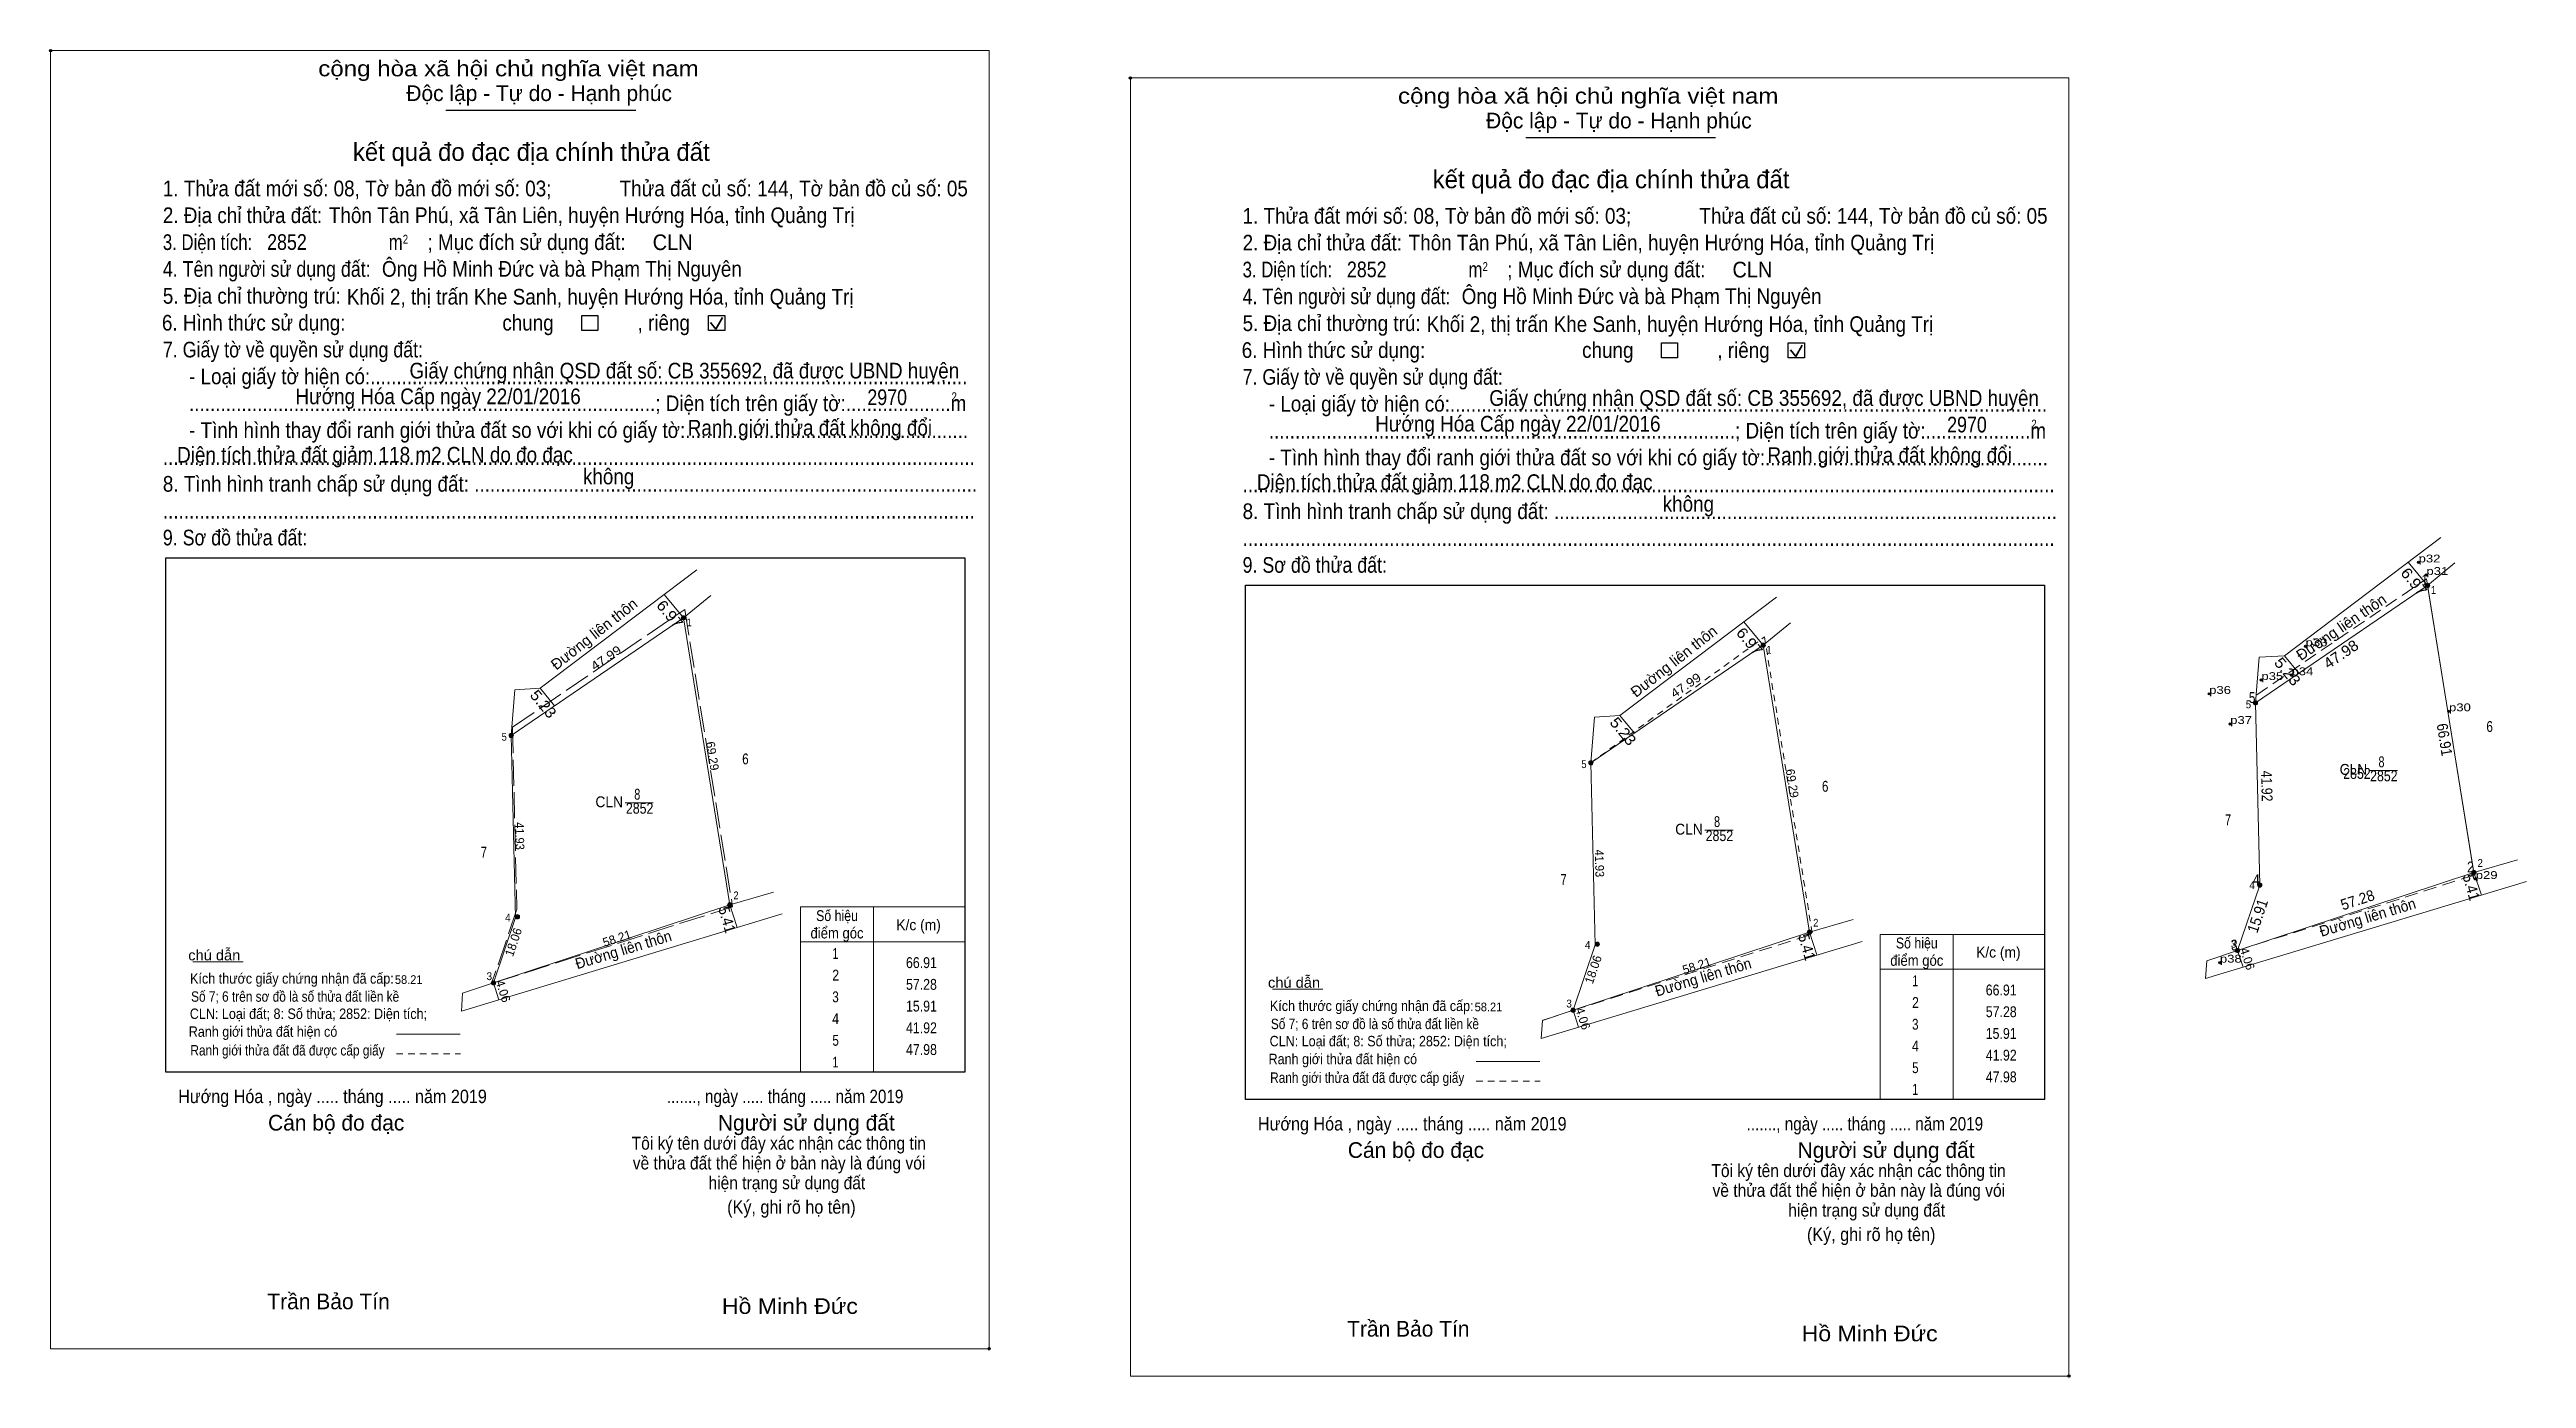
# Model space of a CAD drawing. Header units: metres. Extents: x 548357 to 549523, y 1840339 to 1840776.
# Drawn here: x 548357 to 548927, y 1840471 to 1840776 of the extents above; entities that cross this region are included whole.
import ezdxf
from ezdxf.enums import TextEntityAlignment as Align

# ---------------------------------------------------------------- set-up
doc = ezdxf.new("R2010")
doc.units = ezdxf.units.M
doc.header["$PDMODE"] = 32
doc.header["$PDSIZE"] = 0.5
for name, pattern in [('LONG_DASHED', [7.5, 6, -1.5]), ('MEDIUM_DASHED', [4.5, 3, -1.5]), ('SHORT_DASHED', [2.7, 1.5, -1.2])]:
    doc.linetypes.add(name, pattern=pattern)
for name, color, linetype, lineweight in [('1', 7, 'Continuous', 13), ('10', 7, 'Continuous', 13), ('17', 7, 'Continuous', 13), ('2', 7, 'Continuous', 25), ('28', 7, 'SHORT_DASHED', 13), ('34', 7, 'Continuous', 13), ('6', 7, 'Continuous', 13), ('63', 7, 'Continuous', 13)]:
    doc.layers.add(name, color=color, linetype=linetype, lineweight=lineweight)
doc.layers.add('12', color=7, linetype='Continuous')
doc.layers.add('7', color=7, linetype='Continuous')

msp = doc.modelspace()

# ---------------------------------------------------------------- texts
at = {"layer": '1'}
for s, width, p in [('CLN', 0.95, (548887.455, 1840609.49)), ('2852', 0.85, (548894.46, 1840608)), ('8', 0.75, (548893.915, 1840611.23))]:
    msp.add_text(s, height=2.5, dxfattribs=dict(at, width=width)).set_placement(p, align=Align.CENTER)
at = {"layer": '10'}
for s, height, rotation, p in [('Đường liên thôn', 2.5, 38.192, (548483.302, 1840640.926)), ('Đường liên thôn', 2.5, 38.192, (548731.822, 1840634.626)), ('4.06', 2, 288.212, (548460.644, 1840559.388)), ('4.06', 2, 288.212, (548709.164, 1840553.088))]:
    msp.add_text(s, height=height, rotation=rotation, dxfattribs=at).set_placement(p, align=Align.CENTER)
for s, rotation, width, p in [('6.97', 309.584, 1.1, (548498.981, 1840645.662)), ('6.97', 309.584, 1.1, (548747.501, 1840639.362)), ('5.23', 309.567, 1.1, (548469.868, 1840625.006)), ('5.23', 309.567, 1.1, (548718.388, 1840618.706)), ('5.41', 286.192, 0.95, (548511.937, 1840575.804)), ('Đường liên thôn', 16.829, 0.95, (548489.623, 1840568.046)), ('5.41', 286.192, 0.95, (548760.457, 1840569.504)), ('Đường liên thôn', 16.829, 0.95, (548738.143, 1840561.746))]:
    msp.add_text(s, height=2.5, rotation=rotation, dxfattribs=dict(at, width=width)).set_placement(p, align=Align.CENTER)
for s, width, p in [(' 1', 0.9, (548505.02, 1840643.67)), (' 1', 0.9, (548753.54, 1840637.37)), (' 5', 0.9, (548462.44, 1840617.34)), (' 5', 0.9, (548710.96, 1840611.04)), (' 2', 0.9, (548515.79, 1840580.84)), (' 4', 0.95, (548463.32, 1840575.72)), (' 2', 0.9, (548764.31, 1840574.54)), (' 4', 0.95, (548711.84, 1840569.42)), (' 3', 0.95, (548459.05, 1840562.24)), (' 3', 0.95, (548707.57, 1840555.94))]:
    msp.add_text(s, height=1.8, dxfattribs=dict(at, width=width)).set_placement(p, align=Align.RIGHT)
for s, width, p in [('6', 0.8, (548517.355, 1840611.9)), ('CLN', 0.95, (548486.005, 1840602.03)), ('8', 0.75, (548492.465, 1840603.77)), ('6', 0.8, (548765.875, 1840605.6)), ('2852', 0.85, (548493.01, 1840600.54)), ('8', 0.75, (548740.985, 1840597.47)), ('7', 0.75, (548457.145, 1840590.43)), ('CLN', 0.95, (548734.525, 1840595.73)), ('2852', 0.85, (548741.53, 1840594.24)), ('7', 0.75, (548705.665, 1840584.13))]:
    msp.add_text(s, height=2.5, dxfattribs=dict(at, width=width)).set_placement(p, align=Align.CENTER)
at = {"layer": '12', "width": 1.25}
for s, p in [('p32', (548902.46, 1840658.38)), ('p31', (548904.25, 1840655.5)), ('p33', (548876.45, 1840639.07)), ('p35', (548866.27, 1840631.31)), ('p34', (548873.2, 1840632.41)), ('p36', (548854.25, 1840628.12)), ('p37', (548859.09, 1840621.2)), ('p30', (548909.46, 1840624.12)), ('p29', (548915.61, 1840585.52)), ('p38', (548856.72, 1840566.27))]:
    msp.add_text(s, height=1.8, dxfattribs=at).set_placement(p)
at = {"layer": '2'}
for s, height, width, p in [('cộng hòa xã hội chủ nghĩa việt nam', 3.606, 1.15, (548419.04, 1840770.27)), ('cộng hòa xã hội chủ nghĩa việt nam', 3.606, 1.15, (548667.56, 1840763.97)), ('1. Thửa đất mới số: 08, Tờ bản đồ mới số: 03;             Thửa đất củ số: 144, Tờ bản đồ củ số: 05', 3.61, 0.9, (548383.25, 1840742.64)), ('2. Địa chỉ thửa đất:', 3.606, 0.9, (548383.27, 1840736.48)), ('Thôn Tân Phú, xã Tân Liên, huyện Hướng Hóa, tỉnh Quảng Trị', 3.61, 0.9, (548421.49, 1840736.48)), ('1. Thửa đất mới số: 08, Tờ bản đồ mới số: 03;             Thửa đất củ số: 144, Tờ bản đồ củ số: 05', 3.61, 0.9, (548631.77, 1840736.34)), ('3. Diện tích:', 3.606, 0.8, (548383.27, 1840730.29)), ('2852', 3.61, 0.85, (548407.27, 1840730.32)), ('m', 3.606, 0.8, (548435.25, 1840730.29)), ('2', 2.06, 0.8, (548438.49, 1840731.74)), ('; Mục đích sử dụng đất:', 3.606, 0.9, (548444.18, 1840730.29)), (' CLN', 3.61, 0.95, (548494.74, 1840730.27)), ('2. Địa chỉ thửa đất:', 3.606, 0.9, (548631.79, 1840730.18)), ('Thôn Tân Phú, xã Tân Liên, huyện Hướng Hóa, tỉnh Quảng Trị', 3.61, 0.9, (548670.01, 1840730.18)), ('4. Tên người sử dụng đất:', 3.606, 0.85, (548383.27, 1840724.12)), ('Ông Hồ Minh Đức và bà Phạm Thị Nguyên', 3.61, 0.9, (548433.69, 1840724.14)), ('3. Diện tích:', 3.606, 0.8, (548631.79, 1840723.99)), ('2852', 3.61, 0.85, (548655.79, 1840724.02)), ('m', 3.606, 0.8, (548683.77, 1840723.99)), ('2', 2.06, 0.8, (548687.01, 1840725.44)), ('; Mục đích sử dụng đất:', 3.606, 0.9, (548692.7, 1840723.99)), (' CLN', 3.61, 0.95, (548743.26, 1840723.97)), ('5. Địa chỉ thường trú:', 3.606, 0.9, (548383.27, 1840717.93)), ('Khối 2, thị trấn Khe Sanh, huyện Hướng Hóa, tỉnh Quảng Trị', 3.61, 0.9, (548425.63, 1840717.72)), ('4. Tên người sử dụng đất:', 3.606, 0.85, (548631.79, 1840717.82)), ('Ông Hồ Minh Đức và bà Phạm Thị Nguyên', 3.61, 0.9, (548682.21, 1840717.84)), ('6. Hình thức sử dụng:', 3.606, 0.9, (548383.06, 1840711.75)), ('chung                , riêng', 3.606, 0.9, (548461.41, 1840711.75)), ('5. Địa chỉ thường trú:', 3.606, 0.9, (548631.79, 1840711.63)), ('Khối 2, thị trấn Khe Sanh, huyện Hướng Hóa, tỉnh Quảng Trị', 3.61, 0.9, (548674.15, 1840711.42)), ('7. Giấy tờ về quyền sử dụng đất:', 3.606, 0.85, (548383.27, 1840705.57)), ('6. Hình thức sử dụng:', 3.606, 0.9, (548631.58, 1840705.45)), ('chung                , riêng', 3.606, 0.9, (548709.93, 1840705.45)), ('     - Loại giấy tờ hiện có:..................................................................................................................', 3.606, 0.9, (548383.27, 1840699.39)), ('Giấy chứng nhận QSD đất số: CB 355692, đã được UBND huyện', 3.61, 0.9, (548440.04, 1840700.72)), ('7. Giấy tờ về quyền sử dụng đất:', 3.606, 0.85, (548631.79, 1840699.27)), ('     .........................................................................................; Diện tích trên giấy tờ:....................m', 3.606, 0.9, (548383.27, 1840693.2)), ('Hướng Hóa Cấp ngày 22/01/2016', 3.61, 0.9, (548413.79, 1840694.8)), ('2970', 3.61, 0.85, (548545.42, 1840694.6)), ('2', 2.06, 0.8, (548564.8, 1840695.48)), ('     - Loại giấy tờ hiện có:..................................................................................................................', 3.606, 0.9, (548631.79, 1840693.09)), ('Giấy chứng nhận QSD đất số: CB 355692, đã được UBND huyện', 3.61, 0.9, (548688.56, 1840694.42)), ('     - Tình hình thay đổi ranh giới thửa đất so với khi có giấy tờ:......................................................', 3.606, 0.9, (548383.27, 1840687.03)), ('Ranh giới thửa đất không đổi', 3.61, 0.9, (548504.08, 1840687.57)), ('     .........................................................................................; Diện tích trên giấy tờ:....................m', 3.606, 0.9, (548631.79, 1840686.9)), ('Hướng Hóa Cấp ngày 22/01/2016', 3.61, 0.9, (548662.31, 1840688.5)), ('2970', 3.61, 0.85, (548793.94, 1840688.3)), ('2', 2.06, 0.8, (548813.32, 1840689.18)), ('Diện tích thửa đất giảm 118 m2 CLN do đo đạc', 3.61, 0.9, (548386.56, 1840681.35)), ('     - Tình hình thay đổi ranh giới thửa đất so với khi có giấy tờ:......................................................', 3.606, 0.9, (548631.79, 1840680.73)), ('Ranh giới thửa đất không đổi', 3.61, 0.9, (548752.6, 1840681.27)), ('8. Tình hình tranh chấp sử dụng đất: ................................................................................................', 3.606, 0.9, (548383.27, 1840674.66)), ('...........................................................................................................................................................', 3.606, 0.9, (548383.27, 1840680.84)), ('không', 3.606, 0.9, (548479.96, 1840676.36)), ('Diện tích thửa đất giảm 118 m2 CLN do đo đạc', 3.61, 0.9, (548635.08, 1840675.05)), ('8. Tình hình tranh chấp sử dụng đất: ................................................................................................', 3.606, 0.9, (548631.79, 1840668.36)), ('...........................................................................................................................................................', 3.606, 0.9, (548631.79, 1840674.54)), ('không', 3.606, 0.9, (548728.48, 1840670.06)), ('...........................................................................................................................................................', 3.606, 0.9, (548383.27, 1840668.48)), ('9. Sơ đồ thửa đất:', 3.606, 0.85, (548383.27, 1840662.3)), ('...........................................................................................................................................................', 3.606, 0.9, (548631.79, 1840662.18)), ('9. Sơ đồ thửa đất:', 3.606, 0.85, (548631.79, 1840656)), ('Hướng Hóa , ngày ..... tháng ..... năm 2019', 3.088, 0.9, (548386.8, 1840533.93)), ('......., ngày ..... tháng ..... năm 2019', 3.088, 0.85, (548499.27, 1840533.93)), ('Hướng Hóa , ngày ..... tháng ..... năm 2019', 3.088, 0.9, (548635.32, 1840527.63)), ('......., ngày ..... tháng ..... năm 2019', 3.088, 0.85, (548747.79, 1840527.63)), ('(Ký, ghi rõ họ tên)', 3.091, 0.9, (548513.16, 1840508.48)), ('(Ký, ghi rõ họ tên)', 3.091, 0.9, (548761.68, 1840502.18)), ('Hồ Minh Đức', 3.61, 1.1, (548511.94, 1840485.41)), ('Hồ Minh Đức', 3.61, 1.1, (548760.46, 1840479.11))]:
    msp.add_text(s, height=height, dxfattribs=dict(at, width=width)).set_placement(p)
for s, height, p in [('Độc lập - Tự do - Hạnh phúc', 3.606, (548439.31, 1840764.58)), ('Độc lập - Tự do - Hạnh phúc', 3.606, (548687.83, 1840758.28)), ('Cán bộ đo đạc', 3.606, (548407.48, 1840527.62)), ('Người sử dụng đất', 3.606, (548511.01, 1840527.62)), ('Cán bộ đo đạc', 3.606, (548656, 1840521.32)), ('Người sử dụng đất', 3.606, (548759.53, 1840521.32)), ('Trần Bảo Tín', 3.61, (548407.32, 1840486.48)), ('Trần Bảo Tín', 3.61, (548655.84, 1840480.18))]:
    msp.add_text(s, height=height, dxfattribs=at).set_placement(p)
for s, height, p in [('kết quả đo đạc địa chính thửa đất', 4.121, (548468.07, 1840750.8)), ('kết quả đo đạc địa chính thửa đất', 4.121, (548716.59, 1840744.5)), ('.', 1.03, (548573.44, 1840476.85)), ('.', 1.03, (548821.96, 1840470.55))]:
    msp.add_text(s, height=height, dxfattribs=at).set_placement(p, align=Align.CENTER)
for s, height, width, p in [('58.21', 2, 0.95, (548439.855, 1840561.36)), ('58.21', 2, 0.95, (548688.375, 1840555.06)), ('Tôi ký tên dưới đây xác nhận các thông tin', 2.979, 0.9, (548525.035, 1840523.21)), ('về thửa đất thể hiện ở bản này là đúng vói', 2.979, 0.9, (548525.095, 1840518.66)), ('Tôi ký tên dưới đây xác nhận các thông tin', 2.979, 0.9, (548773.555, 1840516.91)), ('hiện trạng sử dụng đất', 2.979, 0.9, (548526.895, 1840514.1)), ('về thửa đất thể hiện ở bản này là đúng vói', 2.979, 0.9, (548773.615, 1840512.36)), ('hiện trạng sử dụng đất', 2.979, 0.9, (548775.415, 1840507.8))]:
    msp.add_text(s, height=height, dxfattribs=dict(at, width=width)).set_placement(p, align=Align.CENTER)
at = {"layer": '28'}
for s, rotation, width, p in [('47.99', 34.298, 1.15, (548485.837, 1840635.567)), ('47.99', 34.298, 1.15, (548734.352, 1840629.264)), ('41.93', 271.367, 0.95, (548464.407, 1840595.384)), ('41.93', 271.367, 0.95, (548712.927, 1840589.084))]:
    msp.add_text(s, height=2, rotation=rotation, dxfattribs=dict(at, width=width)).set_placement(p, align=Align.CENTER)
for s, rotation, p in [('69.29', 279.158, (548508.794, 1840613.669)), ('69.29', 279.158, (548757.314, 1840607.369)), ('18.06', 71.303, (548464.914, 1840570.669)), ('58.21', 18.274, (548488.091, 1840570.913)), ('18.06', 71.303, (548713.434, 1840564.369)), ('58.21', 18.274, (548736.611, 1840564.613))]:
    msp.add_text(s, height=2, rotation=rotation, dxfattribs=at).set_placement(p, align=Align.CENTER)
at = {"layer": '28', "width": 0.85}
msp.add_text('2852', height=2.5, dxfattribs=at).set_placement((548888.27, 1840608.56), align=Align.CENTER)
at = {"layer": '6'}
for s, width, p in [('chú dẫn', 1.05, (548389.11, 1840566.78)), ('Kích thước giấy chứng nhận đã cấp:', 0.9, (548389.55, 1840561.42)), ('Số 7; 6 trên sơ đồ là số thửa đất liền kề', 0.85, (548389.77, 1840557.26)), ('chú dẫn', 1.05, (548637.63, 1840560.48)), ('CLN: Loại đất; 8: Số thửa; 2852: Diện tích;', 0.9, (548389.48, 1840553.3)), ('Kích thước giấy chứng nhận đã cấp:', 0.9, (548638.07, 1840555.12)), ('Số 7; 6 trên sơ đồ là số thửa đất liền kề', 0.85, (548638.29, 1840550.96)), ('Ranh giới thửa đất hiện có ', 0.9, (548389.24, 1840549.19)), ('Ranh giới thửa đất đã được cấp giấy', 0.85, (548389.61, 1840544.89)), ('CLN: Loại đất; 8: Số thửa; 2852: Diện tích;', 0.9, (548638, 1840547)), ('Ranh giới thửa đất hiện có ', 0.9, (548637.76, 1840542.89)), ('Ranh giới thửa đất đã được cấp giấy', 0.85, (548638.13, 1840538.59))]:
    msp.add_text(s, height=2.4, dxfattribs=dict(at, width=width)).set_placement(p)
at = {"layer": '63'}
for s, rotation, width, p in [('6.97', 309.584, 1.1, (548900.431, 1840653.122)), ('47.98', 34.299, 1.05, (548885.296, 1840636.21)), ('5.23', 309.567, 1.1, (548871.318, 1840632.466)), ('66.91', 279.158, 0.9, (548907.197, 1840617.389)), ('41.92', 271.367, 0.85, (548866.277, 1840606.87)), ('57.28', 18.274, 0.95, (548888.798, 1840579.514)), ('5.41', 286.192, 0.95, (548913.387, 1840583.264)), ('15.91', 71.303, 0.95, (548866.585, 1840576.629)), ('Đường liên thôn', 16.829, 0.95, (548891.073, 1840575.506))]:
    msp.add_text(s, height=2.5, rotation=rotation, dxfattribs=dict(at, width=width)).set_placement(p, align=Align.CENTER)
for s, height, width, p in [(' 1', 2.5, 0.75, (548904.53, 1840653.07)), (' 1', 1.8, 0.9, (548906.47, 1840651.13)), (' 5', 2.5, 0.8, (548864.89, 1840626.03)), (' 5', 1.8, 0.9, (548863.89, 1840624.8)), (' 2', 2.5, 0.85, (548915.18, 1840587.01)), (' 2', 1.8, 0.9, (548917.24, 1840588.3)), (' 4', 1.8, 0.95, (548864.77, 1840583.18)), (' 4', 2.5, 0.85, (548865.89, 1840584.12)), (' 3', 1.8, 0.95, (548860.5, 1840569.7)), (' 3', 2.5, 0.8, (548860.79, 1840569.05)), ('66.91', 2.5, 0.85, (548561.42, 1840565.01)), ('57.28', 2.5, 0.85, (548561.43, 1840560.01)), ('66.91', 2.5, 0.85, (548809.94, 1840558.71)), ('15.91', 2.5, 0.85, (548561.42, 1840555.01)), ('57.28', 2.5, 0.85, (548809.95, 1840553.71)), ('41.92', 2.5, 0.85, (548561.43, 1840550.01)), ('47.98', 2.5, 0.85, (548561.43, 1840545.01)), ('15.91', 2.5, 0.85, (548809.94, 1840548.71)), ('41.92', 2.5, 0.85, (548809.95, 1840543.71)), ('47.98', 2.5, 0.85, (548809.95, 1840538.71))]:
    msp.add_text(s, height=height, dxfattribs=dict(at, width=width)).set_placement(p, align=Align.RIGHT)
for s, height, rotation, p in [('Đường liên thôn', 2.5, 34.299, (548885.351, 1840642.457)), ('4.06', 2, 288.212, (548862.095, 1840566.843))]:
    msp.add_text(s, height=height, rotation=rotation, dxfattribs=at).set_placement(p, align=Align.CENTER)
for s, width, p in [('6', 0.8, (548918.805, 1840619.36)), ('7', 0.75, (548858.595, 1840597.89)), ('Số hiệu', 0.85, (548538.44, 1840575.83)), ('K/c (m)', 0.95, (548557.21, 1840573.71)), ('điểm góc', 0.9, (548538.44, 1840571.83)), ('Số hiệu', 0.85, (548786.96, 1840569.53)), ('K/c (m)', 0.95, (548805.73, 1840567.41)), (' 2', 0.85, (548537.74, 1840562.13)), (' 1', 0.75, (548537.725, 1840567.13)), ('điểm góc', 0.9, (548786.96, 1840565.53)), (' 3', 0.8, (548537.72, 1840557.13)), (' 1', 0.75, (548786.245, 1840560.83)), (' 4', 0.85, (548537.725, 1840552.13)), (' 3', 0.8, (548786.24, 1840550.83)), (' 2', 0.85, (548786.26, 1840555.83)), (' 5', 0.8, (548537.74, 1840547.13)), (' 4', 0.85, (548786.245, 1840545.83)), (' 1', 0.75, (548537.725, 1840542.13)), (' 5', 0.8, (548786.26, 1840540.83)), (' 1', 0.75, (548786.245, 1840535.83))]:
    msp.add_text(s, height=2.5, dxfattribs=dict(at, width=width)).set_placement(p, align=Align.CENTER)

# ---------------------------------------------------------------- hatches: boundary and pattern name
at = {"layer": '10'}
for points in [[(548503.58, 1840645.61, 1), (548502.58, 1840645.61, 1)], [(548752.1, 1840639.31, 1), (548751.1, 1840639.31, 1)], [(548463.94, 1840618.57, 1), (548462.94, 1840618.57, 1)], [(548712.46, 1840612.27, 1), (548711.46, 1840612.27, 1)], [(548465.381, 1840576.807, 1), (548464.381, 1840576.807, 1)], [(548514.23, 1840579.55, 1), (548513.23, 1840579.55, 1)], [(548713.901, 1840570.507, 1), (548712.901, 1840570.507, 1)], [(548762.75, 1840573.25, 1), (548761.75, 1840573.25, 1)], [(548459.84, 1840561.59, 1), (548458.84, 1840561.59, 1)], [(548708.36, 1840555.29, 1), (548707.36, 1840555.29, 1)]]:
    msp.add_hatch(color=256, dxfattribs=at).paths.add_polyline_path(points)
at = {"layer": '63'}
for points in [[(548905.03, 1840653.07, 1), (548904.03, 1840653.07, 1)], [(548865.39, 1840626.03, 1), (548864.39, 1840626.03, 1)], [(548915.68, 1840587.01, 1), (548914.68, 1840587.01, 1)], [(548866.39, 1840584.12, 1), (548865.39, 1840584.12, 1)], [(548861.29, 1840569.05, 1), (548860.29, 1840569.05, 1)]]:
    msp.add_hatch(color=256, dxfattribs=at).paths.add_polyline_path(points)

# ---------------------------------------------------------------- linework, layer by layer
at = {"layer": '1'}
for p, q in [((548904.53, 1840653.07), (548915.18, 1840587.01)), ((548853.71, 1840566.71), (548860.79, 1840569.05))]:
    msp.add_line(p, q, dxfattribs=at)
msp.add_lwpolyline([(548904.53, 1840653.07), (548915.18, 1840587.01), (548860.79, 1840569.05), (548865.89, 1840584.12), (548864.89, 1840626.03)], close=True, dxfattribs=at)
at = {"layer": '10'}
for p, q in [((548904.53, 1840653.07), (548910.82, 1840658.26)), ((548498.64, 1840650.99), (548503.08, 1840645.61)), ((548503.08, 1840645.61), (548509.37, 1840650.8)), ((548904.28, 1840654.6), (548915.28, 1840586.41)), ((548503.08, 1840645.61), (548463.44, 1840618.57)), ((548503.08, 1840645.61), (548513.73, 1840579.55)), ((548747.16, 1840644.69), (548751.6, 1840639.31)), ((548751.6, 1840639.31), (548757.89, 1840644.5)), ((548751.6, 1840639.31), (548711.96, 1840612.27)), ((548751.6, 1840639.31), (548762.25, 1840573.25)), ((548464.28, 1840629.09), (548463.44, 1840618.57)), ((548470.12, 1840629.43), (548473.45, 1840625.4)), ((548712.8, 1840622.79), (548711.96, 1840612.27)), ((548718.64, 1840623.13), (548721.97, 1840619.1)), ((548489.67, 1840603.06), (548496.14, 1840603.06)), ((548738.19, 1840596.76), (548744.66, 1840596.76)), ((548860.79, 1840569.05), (548915.18, 1840587.01)), ((548915.18, 1840587.01), (548925.24, 1840589.94)), ((548513.73, 1840579.55), (548523.79, 1840582.48)), ((548853.42, 1840562.58), (548927.28, 1840584.92)), ((548451.97, 1840555.12), (548525.83, 1840577.46)), ((548515.45, 1840574.32), (548513.73, 1840579.55)), ((548762.25, 1840573.25), (548772.31, 1840576.18)), ((548700.49, 1840548.82), (548774.35, 1840571.16)), ((548763.97, 1840568.02), (548762.25, 1840573.25)), ((548853.42, 1840562.58), (548853.71, 1840566.71)), ((548451.97, 1840555.12), (548452.26, 1840559.25)), ((548452.26, 1840559.25), (548459.34, 1840561.59)), ((548460.61, 1840557.73), (548459.34, 1840561.59)), ((548700.49, 1840548.82), (548700.78, 1840552.95)), ((548700.78, 1840552.95), (548707.86, 1840555.29)), ((548709.13, 1840551.43), (548707.86, 1840555.29))]:
    msp.add_line(p, q, dxfattribs=at)
at = {"layer": '10', "linetype": 'MEDIUM_DASHED'}
for p, q in [((548865.19, 1840627.93), (548904.28, 1840654.6)), ((548860.79, 1840569.05), (548915.28, 1840586.41)), ((548707.86, 1840555.29), (548762.92, 1840572.83))]:
    msp.add_line(p, q, dxfattribs=at)
at = {"layer": '10', "linetype": 'LONG_DASHED'}
for p, q in [((548463.74, 1840620.47), (548503.38, 1840647.53)), ((548459.34, 1840561.59), (548514.4, 1840579.13))]:
    msp.add_line(p, q, dxfattribs=at)
at = {"layer": '10', "linetype": 'SHORT_DASHED'}
msp.add_line((548711.96, 1840612.27), (548751.9, 1840641.23), dxfattribs=at)
at = {"layer": '10'}
for points in [[(548865.73, 1840636.55), (548871.57, 1840636.89), (548907.6, 1840664.12)], [(548464.28, 1840629.09), (548470.12, 1840629.43), (548506.15, 1840656.66)], [(548712.8, 1840622.79), (548718.64, 1840623.13), (548754.67, 1840650.36)], [(548463.44, 1840618.57), (548464.44, 1840576.66), (548459.34, 1840561.59), (548513.73, 1840579.55)], [(548711.96, 1840612.27), (548712.96, 1840570.36), (548707.86, 1840555.29), (548762.25, 1840573.25)]]:
    msp.add_lwpolyline(points, dxfattribs=at)
for points in [[(548503.08, 1840645.61), (548513.73, 1840579.55), (548459.34, 1840561.59), (548464.44, 1840576.66), (548463.44, 1840618.57)], [(548751.6, 1840639.31), (548762.25, 1840573.25), (548707.86, 1840555.29), (548712.96, 1840570.36), (548711.96, 1840612.27)]]:
    msp.add_lwpolyline(points, close=True, dxfattribs=at)
for centre in [(548503.08, 1840645.61), (548751.6, 1840639.31), (548463.44, 1840618.57), (548711.96, 1840612.27), (548464.881, 1840576.807), (548513.73, 1840579.55), (548713.401, 1840570.507), (548762.25, 1840573.25), (548459.34, 1840561.59), (548707.86, 1840555.29)]:
    msp.add_circle(centre, 0.5, dxfattribs=at)
at = {"layer": '17'}
for p, q in [((548390.16, 1840566.42), (548401.74, 1840566.42)), ((548638.68, 1840560.12), (548650.26, 1840560.12))]:
    msp.add_line(p, q, dxfattribs=at)
at = {"layer": '2'}
for p, q in [((548448.42, 1840762.47), (548492.11, 1840762.47)), ((548696.94, 1840756.17), (548740.63, 1840756.17)), ((548383.93, 1840659.45), (548567.83, 1840659.45)), ((548567.83, 1840659.45), (548567.83, 1840541.07)), ((548632.45, 1840653.15), (548816.35, 1840653.15)), ((548816.35, 1840653.15), (548816.35, 1840534.77))]:
    msp.add_line(p, q, dxfattribs=at)
at = {"layer": '2', "lineweight": 35}
for p, q in [((548509.35, 1840713.64), (548510.58, 1840712.04)), ((548510.58, 1840712.04), (548512.08, 1840714.72)), ((548757.87, 1840707.34), (548759.1, 1840705.74)), ((548759.1, 1840705.74), (548760.6, 1840708.42))]:
    msp.add_line(p, q, dxfattribs=at)
at = {"layer": '2', "lineweight": 13}
for points in [[(548357.44, 1840776.18), (548573.45, 1840776.18), (548573.45, 1840477.4), (548357.44, 1840477.4)], [(548605.96, 1840769.88), (548821.97, 1840769.88), (548821.97, 1840471.1), (548605.96, 1840471.1)]]:
    msp.add_lwpolyline(points, close=True, dxfattribs=at)
at = {"layer": '2'}
for points in [[(548479.68, 1840715.24), (548483.39, 1840715.24), (548483.39, 1840711.78), (548479.68, 1840711.78)], [(548508.87, 1840715.24), (548512.58, 1840715.24), (548512.58, 1840711.78), (548508.87, 1840711.78)], [(548728.2, 1840708.94), (548731.91, 1840708.94), (548731.91, 1840705.48), (548728.2, 1840705.48)], [(548757.39, 1840708.94), (548761.1, 1840708.94), (548761.1, 1840705.48), (548757.39, 1840705.48)]]:
    msp.add_lwpolyline(points, close=True, dxfattribs=at)
for points in [[(548567.83, 1840541.07), (548383.93, 1840541.07), (548383.93, 1840659.45)], [(548816.35, 1840534.77), (548632.45, 1840534.77), (548632.45, 1840653.15)]]:
    msp.add_lwpolyline(points, dxfattribs=at)
for p in [(548357.44, 1840776.18), (548605.96, 1840769.88), (548573.45, 1840477.4), (548821.97, 1840471.1)]:
    msp.add_point(p, dxfattribs=at)
at = {"layer": '28', "linetype": 'LONG_DASHED'}
msp.add_line((548503.38, 1840647.53), (548514.4, 1840579.13), dxfattribs=at)
at = {"layer": '28'}
for p, q in [((548751.9, 1840641.23), (548762.92, 1840572.83)), ((548707.47, 1840555.16), (548700.78, 1840552.95))]:
    msp.add_line(p, q, dxfattribs=at)
at = {"layer": '28', "linetype": 'LONG_DASHED'}
msp.add_lwpolyline([(548463.74, 1840620.47), (548464.74, 1840578.56), (548458.95, 1840561.46)], dxfattribs=at)
at = {"layer": '34'}
for p in [(548904.53, 1840653.07), (548865.73, 1840636.55)]:
    msp.add_line(p, (548864.89, 1840626.03), dxfattribs=at)
msp.add_lwpolyline([(548864.89, 1840626.03), (548865.89, 1840584.12), (548860.79, 1840569.05)], dxfattribs=at)
at = {"layer": '6'}
for p, q in [((548437.05, 1840549.78), (548451.67, 1840549.78)), ((548685.57, 1840543.48), (548700.19, 1840543.48))]:
    msp.add_line(p, q, dxfattribs=at)
at = {"layer": '6', "linetype": 'SHORT_DASHED'}
for p, q in [((548437.03, 1840545.27), (548451.75, 1840545.27)), ((548685.55, 1840538.97), (548700.27, 1840538.97))]:
    msp.add_line(p, q, dxfattribs=at)
at = {"layer": '63'}
for p, q in [((548900.09, 1840658.45), (548904.53, 1840653.07)), ((548871.57, 1840636.89), (548874.9, 1840632.86)), ((548891.12, 1840610.52), (548897.59, 1840610.52)), ((548916.9, 1840581.78), (548915.18, 1840587.01)), ((548546.83, 1840579.07), (548546.83, 1840541.07)), ((548567.83, 1840579.07), (548567.83, 1840541.07)), ((548530.03, 1840571.07), (548567.83, 1840571.07)), ((548795.35, 1840572.77), (548795.35, 1840534.77)), ((548816.35, 1840572.77), (548816.35, 1840534.77)), ((548778.55, 1840564.77), (548816.35, 1840564.77)), ((548862.06, 1840565.19), (548860.79, 1840569.05))]:
    msp.add_line(p, q, dxfattribs=at)
for points in [[(548567.83, 1840541.07), (548530.03, 1840541.07), (548530.03, 1840579.07), (548567.83, 1840579.07)], [(548816.35, 1840534.77), (548778.55, 1840534.77), (548778.55, 1840572.77), (548816.35, 1840572.77)]]:
    msp.add_lwpolyline(points, dxfattribs=at)
for centre in [(548904.53, 1840653.07), (548864.89, 1840626.03), (548915.18, 1840587.01), (548865.89, 1840584.12), (548860.79, 1840569.05)]:
    msp.add_circle(centre, 0.5, dxfattribs=at)
at = {"layer": '7'}
for p in [(548902.46, 1840658.38), (548904.25, 1840655.5), (548876.45, 1840639.07), (548873.2, 1840632.41), (548854.25, 1840628.12), (548866.27, 1840631.31), (548859.09, 1840621.2), (548909.46, 1840624.12), (548915.61, 1840585.52), (548856.72, 1840566.27)]:
    msp.add_point(p, dxfattribs=at)

msp.set_redraw_order([(e.dxf.handle, doc.entitydb.next_handle()) for e in msp.query("TEXT MTEXT ATTDEF DIMENSION ARC_DIMENSION")])  # texts and dimensions are drawn at this point

doc.saveas('drawing.dxf')
